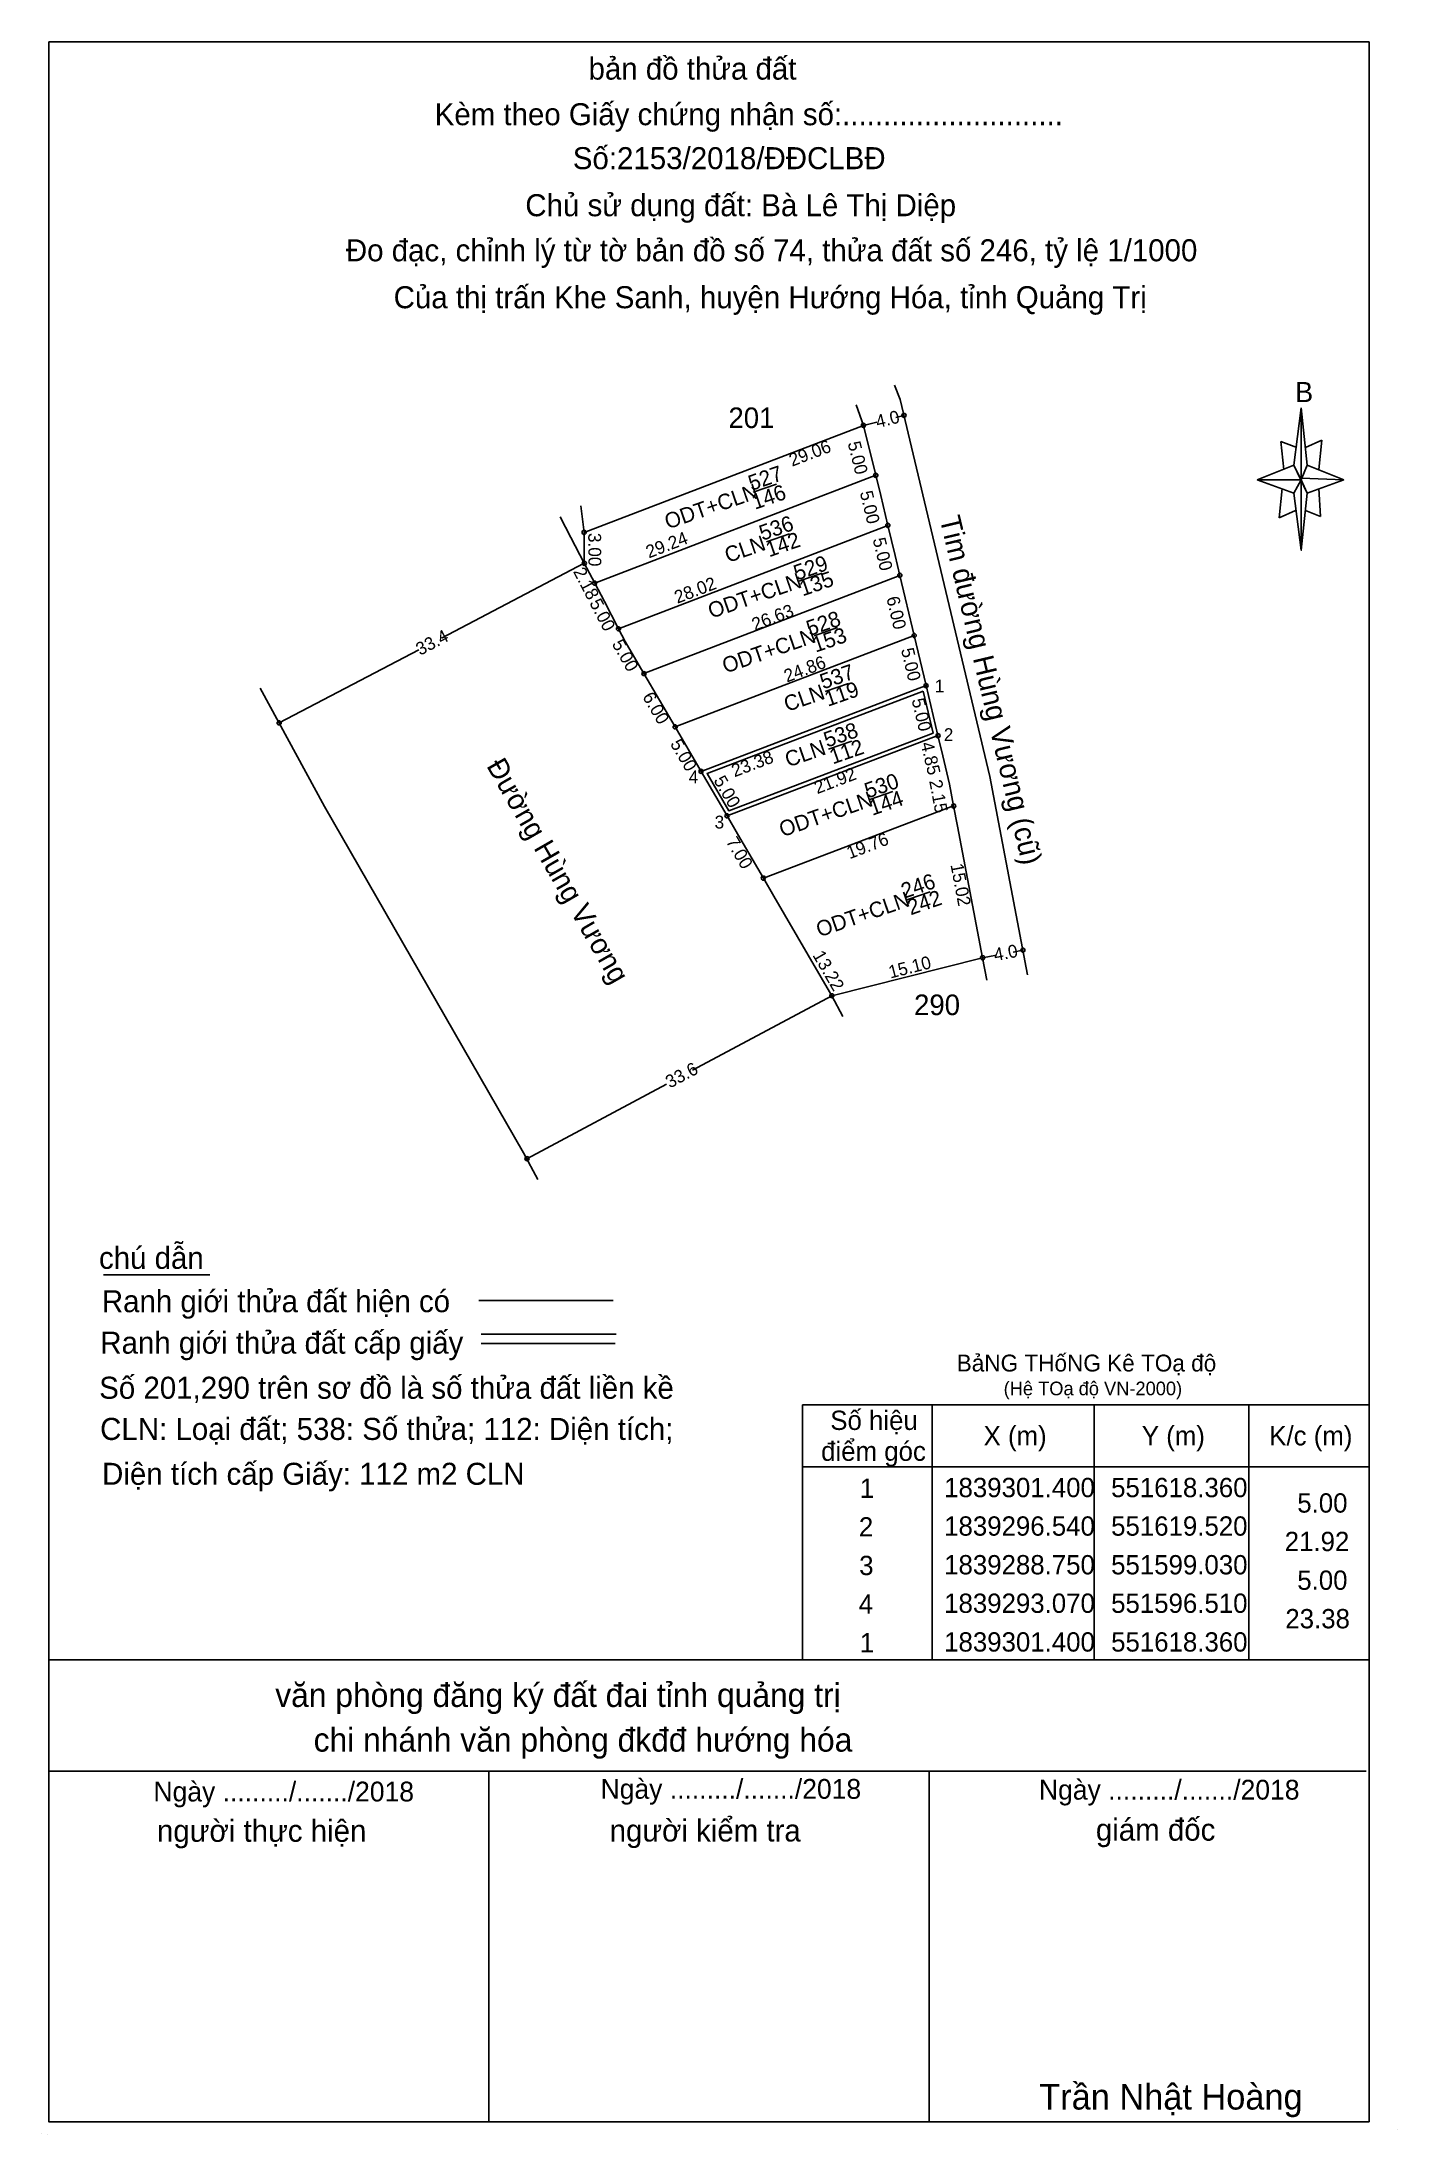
# Model space of a CAD drawing. Extents: x 549542 to 551639, y 1839142 to 1839580.
# Drawn here: x 550585.3 to 550717, y 1839143.7 to 1839346.9 of the extents above; entities that cross this region are included whole.
import ezdxf

# ---------------------------------------------------------------- set-up
doc = ezdxf.new("R2010")
doc.units = 0
for name, color, linetype in [('Level 1', 7, 'Continuous'), ('Level 10', 7, 'Continuous'), ('Level 17', 7, 'Continuous'), ('Level 5', 7, 'Continuous'), ('Level 55', 7, 'Continuous'), ('Level 6', 7, 'Continuous'), ('Level 63', 7, 'Continuous')]:
    doc.layers.add(name, color=color, linetype=linetype)

msp = doc.modelspace()

# ---------------------------------------------------------------- texts
at = {"layer": 'Level 1'}
for s, p in [('ODT+CLN', (550646.15, 1839299.55)), ('527', (550654.28, 1839303.29)), ('146', (550654.61, 1839301.46)), ('536', (550655.34, 1839298.44)), ('CLN', (550651.99, 1839296.29)), ('142', (550655.99, 1839296.84)), ('529', (550658.68, 1839294.57)), ('ODT+CLN', (550650.37, 1839290.88)), ('135', (550659.24, 1839293.04)), ('ODT+CLN', (550651.75, 1839285.55)), ('528', (550659.92, 1839289.18)), ('153', (550660.51, 1839287.58)), ('537', (550661.24, 1839284)), ('CLN', (550657.74, 1839281.82)), ('119', (550661.69, 1839282.32)), ('538', (550661.61, 1839278.35)), ('CLN', (550657.84, 1839276.43)), ('112', (550662.17, 1839276.72)), ('530', (550665.57, 1839273.41)), ('ODT+CLN', (550657.28, 1839269.65)), ('144', (550666.01, 1839271.73)), ('246', (550669.12, 1839263.67)), ('ODT+CLN', (550660.87, 1839259.92)), ('242', (550669.74, 1839262.06))]:
    msp.add_text(s, height=1.5, rotation=19.0872, dxfattribs=at).set_placement(p)
for s, height, p in [('BảNG THốNG Kê TOạ độ ', 1.6387, (550674.21, 1839217.75)), ('(Hệ TOạ độ VN-2000)', 1.3252, (550678.77, 1839215.44))]:
    msp.add_text(s, height=height, dxfattribs=at).set_placement(p)
at = {"layer": 'Level 10'}
for s, p in [('201', (550652.04, 1839309.4)), ('290', (550670.07, 1839252.37))]:
    msp.add_text(s, height=2, dxfattribs=at).set_placement(p)
for s, height, rotation, p in [('4.0', 1.25, 13.8308, (550666.51, 1839309.39)), ('Tim đường Hùng Vương (cũ)', 2, 283.3826, (550672.54, 1839300.62)), ('33.4', 1.25, 27.607, (550622.09, 1839287.27)), ('Đường Hùng Vương', 2, 299.8951, (550628.49, 1839276.59)), ('4.0', 1.25, 10.6902, (550677.94, 1839257.61)), ('33.6', 1.25, 28.1297, (550646.35, 1839245.23))]:
    msp.add_text(s, height=height, rotation=rotation, dxfattribs=at).set_placement(p)
at = {"layer": 'Level 5'}
for s, height, p in [('bản đồ thửa đất', 2.1375, (550638.45, 1839343.25)), ('Kèm theo Giấy chứng nhận số:...........................', 2.1375, (550623.51, 1839338.82)), ('Số:2153/2018/ĐĐCLBĐ', 2.14, (550636.92, 1839334.55)), ('Chủ sử dụng đất: Bà Lê Thị Diệp', 2.14, (550632.31, 1839329.98)), ('Đo đạc, chỉnh lý từ tờ bản đồ số 74, thửa đất số 246, tỷ lệ 1/1000 ', 2.14, (550614.88, 1839325.6)), ('Của thị trấn Khe Sanh, huyện Hướng Hóa, tỉnh Quảng Trị', 2.14, (550619.52, 1839321.04)), ('B', 1.96, (550707.08, 1839311.92)), ('văn phòng đăng ký đất đai tỉnh quảng trị', 2.3084, (550608.02, 1839185.16)), ('chi nhánh văn phòng đkđđ hướng hóa', 2.3084, (550611.75, 1839180.82)), ('Ngày ........./......./2018', 1.9237, (550596.19, 1839175.98)), ('Ngày ........./......./2018', 1.9237, (550639.62, 1839176.24)), ('Ngày ........./......./2018', 1.9237, (550682.2, 1839176.16)), ('người thực hiện', 2.14, (550596.53, 1839172.06)), ('người kiểm tra', 2.1375, (550640.5, 1839172.09)), ('giám đốc', 2.138, (550687.73, 1839172.17)), ('Trần Nhật Hoàng', 2.4937, (550682.23, 1839146.05))]:
    msp.add_text(s, height=height, dxfattribs=at).set_placement(p)
at = {"layer": 'Level 6'}
for s, height, p in [('chú dẫn', 2.138, (550590.9, 1839227.72)), ('Ranh giới thửa đất hiện có ', 2.1375, (550591.18, 1839223.51)), ('Ranh giới thửa đất cấp giấy', 2.1375, (550591.03, 1839219.48)), ('Số 201,290 trên sơ đồ là số thửa đất liền kề', 2.14, (550590.92, 1839215.1)), ('CLN: Loại đất; 538: Số thửa; 112: Diện tích;', 2.14, (550591.01, 1839211.1)), ('Diện tích cấp Giấy: 112 m2 CLN', 2.14, (550591.2, 1839206.74))]:
    msp.add_text(s, height=height, dxfattribs=at).set_placement(p)
at = {"layer": 'Level 63'}
for s, height, rotation, p in [('29.06', 1.25, 20.9738, (550658.22, 1839305.64)), ('5.00', 1.25, 283.8972, (550663.61, 1839307.95)), ('5.00', 1.25, 283.5359, (550664.79, 1839303.15)), ('3.00', 1.25, 270.382, (550638.42, 1839299.21)), ('29.24', 1.25, 21.0009, (550644.31, 1839296.73)), ('5.00', 1.25, 283.5359, (550666.04, 1839298.6)), ('2.18', 1.249, 297.6238, (550636.92, 1839295.47)), ('28.02', 1.25, 21.0155, (550647.08, 1839292.33)), ('5.00', 1.25, 297.5396, (550638.5, 1839292.42)), ('26.63', 1.25, 20.9943, (550654.6, 1839289.68)), ('6.00', 1.25, 283.3881, (550667.37, 1839292.9)), ('5.00', 1.25, 299.5886, (550640.68, 1839288.43)), ('5.00', 1.25, 283.2864, (550668.79, 1839287.89)), ('24.86', 1.25, 20.9283, (550657.72, 1839284.67)), ('6.00', 1.25, 300.3252, (550643.64, 1839283.3)), ('5.00', 1.25, 283.4244, (550669.82, 1839283)), ('5.00', 1.25, 300.2564, (550646.34, 1839278.73)), ('23.38', 1.25, 20.8686, (550652.63, 1839275.47)), ('4.85', 1.25, 283.3487, (550670.7, 1839278.76)), ('5.00', 1.25, 300.2564, (550650.56, 1839275.18)), ('21.92', 1.25, 20.8161, (550660.66, 1839273.83)), ('2.15', 1.25, 280.7344, (550671.53, 1839275.12)), ('7.00', 1.25, 300.2623, (550651.76, 1839269.24)), ('19.76', 1.25, 20.7732, (550663.81, 1839267.51)), ('15.02', 1.25, 280.7861, (550673.6, 1839266.98)), ('13.22', 1.25, 300.1909, (550660.17, 1839258.2)), ('15.10', 1.25, 14.1467, (550667.77, 1839255.92))]:
    msp.add_text(s, height=height, rotation=rotation, dxfattribs=at).set_placement(p)
for s, height, p in [(' 1', 1.25, (550671.62, 1839283.72)), (' 2', 1.25, (550672.49, 1839278.99)), (' 4', 1.25, (550647.72, 1839274.89)), (' 3', 1.25, (550650.23, 1839270.5)), ('Số hiệu', 1.875, (550661.93, 1839212.07)), ('X (m)', 1.875, (550676.82, 1839210.57)), ('Y (m)', 1.875, (550692.19, 1839210.57)), ('K/c (m)', 1.875, (550704.57, 1839210.57)), ('điểm góc', 1.875, (550661.04, 1839209.07)), (' 1', 1.875, (550664.1, 1839205.47)), ('1839301.400', 1.8749, (550672.99, 1839205.54)), ('551618.360', 1.875, (550689.21, 1839205.54)), ('5.00', 1.875, (550707.29, 1839204.04)), (' 2', 1.875, (550664.01, 1839201.72)), ('1839296.540', 1.8749, (550672.99, 1839201.8)), ('551619.520', 1.875, (550689.21, 1839201.8)), ('21.92', 1.875, (550706.07, 1839200.3)), (' 3', 1.875, (550664.04, 1839197.97)), ('1839288.750', 1.8749, (550672.99, 1839198.04)), ('551599.030', 1.875, (550689.21, 1839198.04)), ('5.00', 1.875, (550707.29, 1839196.54)), (' 4', 1.875, (550663.99, 1839194.22)), ('1839293.070', 1.8749, (550672.99, 1839194.3)), ('551596.510', 1.875, (550689.21, 1839194.3)), ('23.38', 1.875, (550706.13, 1839192.8)), (' 1', 1.875, (550664.1, 1839190.46)), ('1839301.400', 1.8749, (550672.99, 1839190.54)), ('551618.360', 1.875, (550689.21, 1839190.54))]:
    msp.add_text(s, height=height, dxfattribs=at).set_placement(p)

# ---------------------------------------------------------------- linework, layer by layer
at = {"layer": 'Level 1'}
for centre in [(550669.09, 1839310.63), (550608.4, 1839280.76), (550680.64, 1839258.68), (550632.47, 1839238.42)]:
    msp.add_circle(centre, 0.2, dxfattribs=at)
at = {"layer": 'Level 10'}
for p, q in [((550668.73, 1839312.16), (550668.18, 1839313.56)), ((550668.73, 1839312.16), (550677.44, 1839275.55)), ((550665.15, 1839309.66), (550664.43, 1839311.65)), ((550666.44, 1839309.98), (550665.15, 1839309.66)), ((550669.09, 1839310.63), (550668.3, 1839310.44)), ((550638.02, 1839299.26), (550665.15, 1839309.66)), ((550665.15, 1839309.66), (550666.35, 1839304.81)), ((550666.35, 1839304.81), (550666.83, 1839302.86)), ((550637.7, 1839301.84), (550638.02, 1839299.26)), ((550666.83, 1839302.86), (550667.52, 1839299.95)), ((550636.73, 1839298.76), (550635.68, 1839300.78)), ((550667.52, 1839299.95), (550668.22, 1839297.02)), ((550638.04, 1839296.26), (550636.73, 1839298.76)), ((550624.16, 1839289), (550638.04, 1839296.26)), ((550639.05, 1839294.33), (550638.04, 1839296.26)), ((550668.22, 1839297.02), (550668.69, 1839295.09)), ((550639.99, 1839292.54), (550639.05, 1839294.33)), ((550668.69, 1839295.09), (550670.08, 1839289.25)), ((550639.99, 1839292.54), (550641.36, 1839289.9)), ((550641.36, 1839289.9), (550642.01, 1839288.66)), ((550608.4, 1839280.76), (550621.98, 1839287.86)), ((550642.01, 1839288.66), (550642.83, 1839287.26)), ((550670.08, 1839289.25), (550671.23, 1839284.38)), ((550642.83, 1839287.26), (550643.83, 1839285.55)), ((550643.83, 1839285.55), (550646.86, 1839280.37)), ((550612.8, 1839272.64), (550606.57, 1839284.14)), ((550671.23, 1839284.38), (550672.39, 1839279.52)), ((550646.86, 1839280.37), (550649.38, 1839276.05)), ((550672.39, 1839279.52), (550672.85, 1839277.56)), ((550672.85, 1839277.56), (550673.51, 1839274.8)), ((550649.38, 1839276.05), (550651.9, 1839271.73)), ((550681.09, 1839256.28), (550677.44, 1839275.55)), ((550673.91, 1839272.69), (550673.51, 1839274.8)), ((550632.14, 1839239), (550612.8, 1839272.64)), ((550651.9, 1839271.73), (550652.91, 1839269.99)), ((550674.29, 1839270.71), (550673.91, 1839272.69)), ((550652.91, 1839269.99), (550655.43, 1839265.68)), ((550676.72, 1839257.94), (550674.29, 1839270.71)), ((550655.43, 1839265.68), (550656.44, 1839263.94)), ((550656.44, 1839263.94), (550662.08, 1839254.25)), ((550678.06, 1839258.19), (550676.72, 1839257.94)), ((550677.13, 1839255.77), (550676.72, 1839257.94)), ((550680.64, 1839258.68), (550679.68, 1839258.5)), ((550648.56, 1839247.02), (550662.08, 1839254.25)), ((550663.16, 1839252.23), (550662.08, 1839254.25)), ((550632.47, 1839238.42), (550646.02, 1839245.66)), ((550633.54, 1839236.39), (550632.14, 1839239))]:
    msp.add_line(p, q, dxfattribs=at)
for points in [[(550638.02, 1839299.26), (550638.04, 1839296.26)], [(550676.72, 1839257.94), (550662.08, 1839254.25)]]:
    msp.add_lwpolyline(points, dxfattribs=at)
at = {"layer": 'Level 17'}
msp.add_line((550591.33, 1839227.13), (550601.65, 1839227.13), dxfattribs=at)
at = {"layer": 'Level 5'}
for p, q in [((550706.96, 1839305.8), (550707.68, 1839311.36)), ((550707.25, 1839307.51), (550705.68, 1839308.08)), ((550705.68, 1839308.08), (550705.97, 1839305.37)), ((550708.1, 1839307.51), (550709.67, 1839308.22)), ((550709.67, 1839308.22), (550709.39, 1839305.37)), ((550706.96, 1839305.8), (550703.4, 1839304.37)), ((550703.4, 1839304.37), (550706.96, 1839305.8)), ((550706.96, 1839303.09), (550703.4, 1839304.37)), ((550707.68, 1839304.37), (550703.4, 1839304.37)), ((550707.68, 1839304.37), (550706.96, 1839305.8)), ((550706.96, 1839305.8), (550708.25, 1839303.09)), ((550711.81, 1839304.37), (550707.68, 1839304.52)), ((550707.68, 1839304.52), (550707.68, 1839304.37)), ((550707.68, 1839304.37), (550708.25, 1839303.09)), ((550708.25, 1839305.8), (550711.81, 1839304.37)), ((550708.25, 1839303.09), (550711.81, 1839304.37)), ((550708.25, 1839303.09), (550711.81, 1839304.37)), ((550705.82, 1839303.52), (550705.54, 1839300.67)), ((550708.25, 1839303.09), (550707.68, 1839297.53)), ((550709.39, 1839303.52), (550709.53, 1839300.81)), ((550705.54, 1839300.67), (550707.11, 1839301.38)), ((550709.53, 1839300.81), (550708.1, 1839301.38)), ((550586.02, 1839189.75), (550714.27, 1839189.75)), ((550586.02, 1839178.92), (550713.98, 1839178.92)), ((550586.02, 1839178.92), (550713.98, 1839178.92)), ((550586.02, 1839178.92), (550713.98, 1839178.92)), ((550586.02, 1839144.86), (550586.02, 1839178.92)), ((550628.77, 1839144.86), (550628.77, 1839178.92)), ((550671.52, 1839144.86), (550671.52, 1839178.92)), ((550585.35, 1839143.77), (550585.35, 1839143.77)), ((550585.35, 1839143.77), (550585.35, 1839143.77)), ((550585.35, 1839143.77), (550585.35, 1839143.77)), ((550585.92, 1839143.66), (550585.92, 1839143.66)), ((550585.92, 1839143.66), (550585.92, 1839143.66)), ((550585.92, 1839143.66), (550585.92, 1839143.66)), ((550714.27, 1839144.86), (550586.02, 1839144.86))]:
    msp.add_line(p, q, dxfattribs=at)
for points in [[(550586.02, 1839346.92), (550714.27, 1839346.92), (550714.27, 1839144.86), (550586.02, 1839144.86)], [(550707.68, 1839311.36), (550708.25, 1839305.8), (550707.68, 1839304.37)], [(550707.68, 1839304.37), (550707.68, 1839297.53), (550706.96, 1839303.09)]]:
    msp.add_lwpolyline(points, close=True, dxfattribs=at)
at = {"layer": 'Level 55'}
for p, q in [((550666.35, 1839304.81), (550639.05, 1839294.33)), ((550667.52, 1839299.95), (550641.36, 1839289.9)), ((550643.83, 1839285.55), (550668.69, 1839295.09)), ((550670.08, 1839289.25), (550646.86, 1839280.37)), ((550649.38, 1839276.05), (550671.23, 1839284.38)), ((550672.39, 1839279.52), (550651.9, 1839271.73)), ((550673.91, 1839272.69), (550655.43, 1839265.68))]:
    msp.add_line(p, q, dxfattribs=at)
msp.add_lwpolyline([(550670.95, 1839283.84), (550671.92, 1839279.77), (550652.07, 1839272.22), (550649.96, 1839275.84)], close=True, dxfattribs=at)
at = {"layer": 'Level 6'}
for p, q in [((550627.81, 1839224.66), (550640.85, 1839224.66)), ((550628.02, 1839221.36), (550641.13, 1839221.36)), ((550628.02, 1839220.48), (550641.04, 1839220.48)), ((550716.99, 1839144.15), (550716.99, 1839144.15)), ((550716.99, 1839144.15), (550716.99, 1839144.15)), ((550716.99, 1839144.15), (550716.99, 1839144.15))]:
    msp.add_line(p, q, dxfattribs=at)
at = {"layer": 'Level 63'}
for p, q in [((550654.44, 1839303.16), (550656.7, 1839303.94)), ((550655.72, 1839298.36), (550657.98, 1839299.14)), ((550658.89, 1839294.54), (550661.15, 1839295.32)), ((550660.38, 1839289.23), (550662.64, 1839290.01)), ((550661.43, 1839283.82), (550663.69, 1839284.6)), ((550661.76, 1839278.21), (550664.02, 1839278.99)), ((550665.76, 1839273.31), (550668.02, 1839274.09)), ((550669.38, 1839263.56), (550671.64, 1839264.34)), ((550671.83, 1839214.5), (550671.83, 1839189.75)), ((550687.57, 1839214.5), (550687.57, 1839189.75)), ((550702.57, 1839214.5), (550702.57, 1839189.75)), ((550659.23, 1839208.5), (550714.27, 1839208.5))]:
    msp.add_line(p, q, dxfattribs=at)
msp.add_lwpolyline([(550659.23, 1839214.5), (550714.27, 1839214.5), (550714.27, 1839189.75), (550659.23, 1839189.75)], close=True, dxfattribs=at)
for centre in [(550665.15, 1839309.66), (550666.35, 1839304.81), (550667.52, 1839299.95), (550638.02, 1839299.26), (550638.04, 1839296.26), (550639.05, 1839294.33), (550668.69, 1839295.09), (550641.36, 1839289.9), (550670.08, 1839289.25), (550643.83, 1839285.55), (550671.23, 1839284.38), (550646.86, 1839280.37), (550672.39, 1839279.52), (550649.38, 1839276.05), (550651.9, 1839271.73), (550673.91, 1839272.69), (550655.43, 1839265.68), (550676.72, 1839257.94), (550662.08, 1839254.25)]:
    msp.add_circle(centre, 0.2, dxfattribs=at)

msp.set_redraw_order([(e.dxf.handle, doc.entitydb.next_handle()) for e in msp.query("TEXT MTEXT ATTDEF DIMENSION ARC_DIMENSION")])  # texts and dimensions are drawn at this point

doc.saveas('drawing.dxf')
